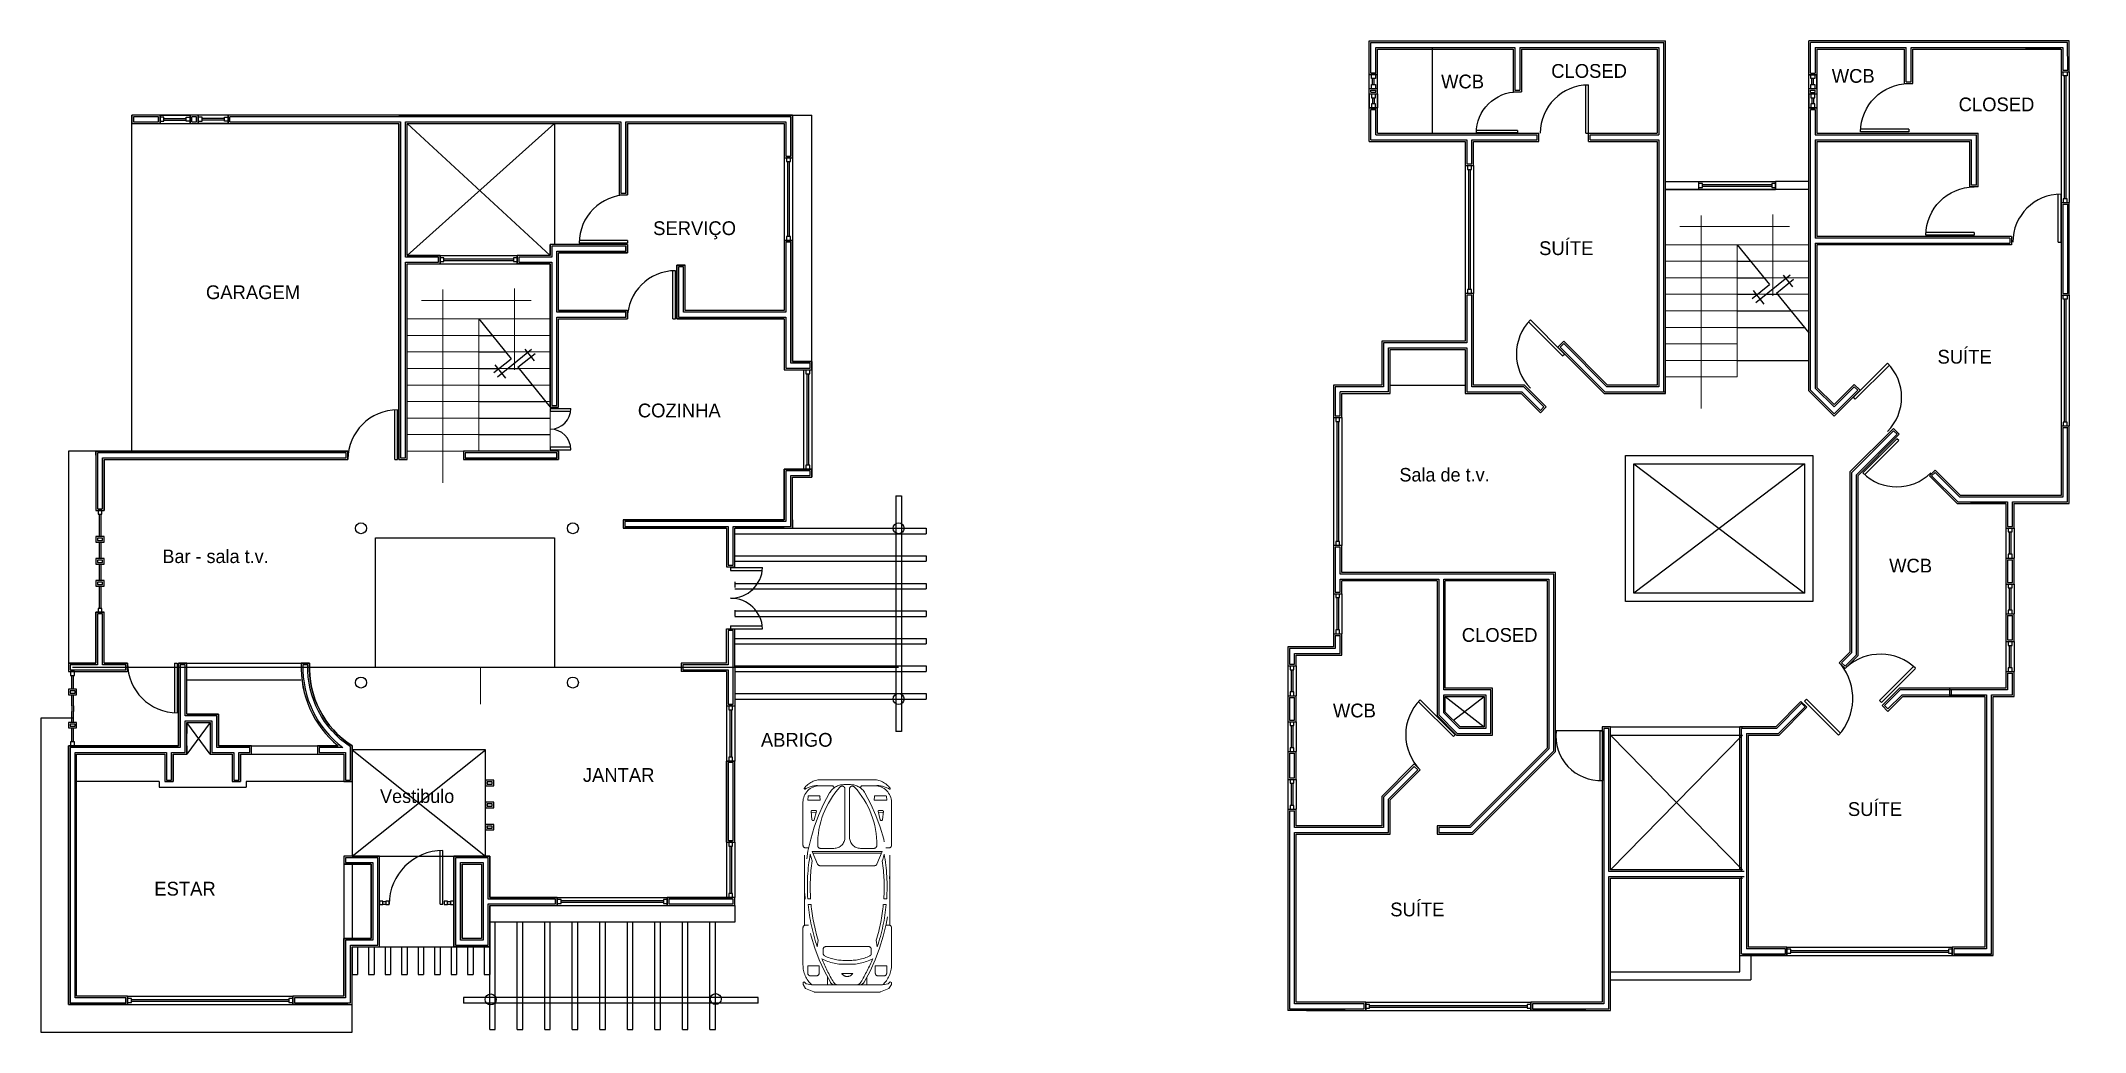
# Model space of a CAD drawing. Header units: millimetres. Extents: x 281.5 to 318.6, y 198.5 to 216.5.
import ezdxf

# ---------------------------------------------------------------- set-up
doc = ezdxf.new("R2010")
doc.units = ezdxf.units.MM
doc.linetypes.add('ACAD_ISO02W100', pattern=[15, 12, -3])
doc.linetypes.add('TRAZO_Y_PUNTOX2', pattern=[50.8, 25.4, -12.7, 0, -12.7])
for name, color, linetype in [('cristal', 4, 'Continuous'), ('doble muro', 5, 'Continuous'), ('ejes', 6, 'TRAZO_Y_PUNTOX2'), ('letreros', 7, 'Continuous'), ('lineas de proyección', 10, 'ACAD_ISO02W100'), ('muros', 40, 'Continuous'), ('puertas', 50, 'Continuous'), ('ventana', 80, 'Continuous')]:
    doc.layers.add(name, color=color, linetype=linetype)
doc.layers.add('ejes y coches', color=20, linetype='TRAZO_Y_PUNTOX2', lineweight=18)
doc.layers.add('escaleras', color=30, linetype='Continuous', lineweight=13)

msp = doc.modelspace()

# ---------------------------------------------------------------- texts
at = {"layer": 'letreros'}
for s, height, p in [('CLOSED', 0.25, (308.899, 215.806)), ('WCB', 0.25, (306.899, 215.615)), ('WCB', 0.25, (313.993, 215.716)), ('CLOSED', 0.25, (316.297, 215.199)), ('SERVIÇO', 0.25, (292.591, 212.952)), ('SUÍTE', 0.25, (308.679, 212.589)), ('GARAGEM', 0.25, (284.471, 211.789)), ('SUÍTE', 0.25, (315.913, 210.618)), ('COZINHA', 0.25, (292.313, 209.643)), ('Sala de t.v.', 0.245, (306.142, 208.479)), ('Bar - sala t.v.', 0.245, (283.68, 206.998)), ('WCB', 0.25, (315.035, 206.827)), ('CLOSED', 0.25, (307.275, 205.568)), ('WCB', 0.25, (304.935, 204.197)), ('ABRIGO', 0.25, (294.548, 203.664)), ('JANTAR', 0.25, (291.315, 203.026)), ('Vestibulo', 0.245, (287.632, 202.643)), ('SUÍTE', 0.25, (314.286, 202.407)), ('ESTAR', 0.25, (283.533, 200.962)), ('SUÍTE', 0.25, (305.976, 200.585))]:
    msp.add_text(s, height=height, dxfattribs=at).set_placement(p)

# ---------------------------------------------------------------- blocks, each defined once
blk = doc.blocks.new('bocho')
at = {"layer": 'ejes y coches', "ltscale": 0.05}
for p, q in [((-0.242, -12.973), (-0.484, -12.973)), ((-0.442, -12.866), (0.517, -12.866)), ((-0.242, -12.973), (-0.216, -13.009)), ((0.019, -12.953), (-0.042, -12.953)), ((0.019, -12.953), (0.081, -12.953)), ((0.28, -12.973), (0.255, -13.009)), ((0.28, -12.973), (0.523, -12.973)), ((-0.784, -14.053), (-0.784, -13.273)), ((-0.699, -13.236), (-0.692, -13.165)), ((-0.472, -13.236), (-0.699, -13.236)), ((-0.485, -13.156), (-0.682, -13.156)), ((-0.472, -13.236), (-0.476, -13.166)), ((-0.023, -13.91), (-0.023, -13.029)), ((0.061, -13.91), (0.061, -13.029)), ((0.51, -13.236), (0.514, -13.166)), ((0.51, -13.236), (0.738, -13.236)), ((0.524, -13.156), (0.721, -13.156)), ((0.738, -13.236), (0.73, -13.165)), ((0.823, -14.053), (0.823, -13.273)), ((-0.621, -13.592), (-0.637, -13.436)), ((-0.635, -13.456), (-0.544, -13.455)), ((-0.55, -13.425), (-0.627, -13.425)), ((-0.589, -13.601), (-0.611, -13.601)), ((-0.579, -13.593), (-0.54, -13.437)), ((0.618, -13.593), (0.579, -13.437)), ((0.673, -13.456), (0.583, -13.455)), ((0.588, -13.425), (0.665, -13.425)), ((0.627, -13.601), (0.65, -13.601)), ((0.66, -13.592), (0.675, -13.436)), ((-0.755, -15.506), (-0.755, -14.099)), ((-0.682, -14.103), (-0.734, -14.103)), ((0.721, -14.103), (0.773, -14.103)), ((0.794, -15.506), (0.794, -14.099)), ((-0.652, -14.213), (-0.618, -14.339)), ((-0.519, -14.395), (-0.616, -14.165)), ((-0.616, -14.165), (0.655, -14.165)), ((-0.603, -14.198), (0.641, -14.198)), ((-0.473, -14.425), (0.512, -14.425)), ((-0.467, -14.11), (-0.223, -14.11)), ((0.506, -14.11), (0.261, -14.11)), ((0.558, -14.395), (0.655, -14.165)), ((0.691, -14.213), (0.657, -14.339)), ((-0.644, -15.028), (-0.698, -15.028)), ((-0.636, -15.128), (-0.69, -15.128)), ((0.675, -15.128), (0.729, -15.128)), ((0.683, -15.028), (0.737, -15.028)), ((-0.784, -16.223), (-0.784, -15.551)), ((-0.685, -15.501), (-0.734, -15.501)), ((0.723, -15.501), (0.773, -15.501)), ((0.823, -16.223), (0.823, -15.551)), ((-0.525, -15.898), (-0.508, -15.777)), ((-0.418, -16.016), (-0.418, -15.943)), ((-0.368, -15.893), (0.407, -15.893)), ((0.457, -16.016), (0.457, -15.943)), ((0.564, -15.898), (0.547, -15.777)), ((-0.698, -16.245), (-0.698, -16.374)), ((-0.49, -16.245), (-0.698, -16.245)), ((-0.49, -16.245), (-0.49, -16.374)), ((0.529, -16.245), (0.529, -16.374)), ((0.529, -16.245), (0.736, -16.245)), ((0.736, -16.245), (0.736, -16.374)), ((-0.762, -16.535), (-0.783, -16.543)), ((-0.783, -16.543), (-0.783, -16.583)), ((-0.783, -16.583), (-0.736, -16.651)), ((-0.725, -16.567), (-0.762, -16.535)), ((-0.736, -16.651), (-0.585, -16.715)), ((-0.624, -16.59), (-0.725, -16.567)), ((-0.54, -16.424), (-0.648, -16.424)), ((-0.624, -16.59), (0.662, -16.59)), ((-0.338, -16.45), (-0.338, -16.59)), ((-0.081, -16.379), (0.119, -16.379)), ((0.377, -16.45), (0.377, -16.59)), ((0.579, -16.424), (0.686, -16.424)), ((0.775, -16.651), (0.624, -16.715)), ((0.662, -16.59), (0.764, -16.567)), ((0.764, -16.567), (0.801, -16.535)), ((0.821, -16.583), (0.775, -16.651)), ((0.801, -16.535), (0.821, -16.543)), ((0.821, -16.543), (0.821, -16.583)), ((-0.546, -16.723), (0.585, -16.723))]:
    blk.add_line(p, q, dxfattribs=at)
for centre, radius, start, end in [((-0.484, -13.273), 0.3, 90, 180), ((-0.46, -13.233), 0.368, 87.2179, 144.3378), ((-0.53, -13.371), 0.4, 83.4382, 122.6074), ((-0.042, -13.253), 0.3, 90, 150.2463), ((-0.073, -13.029), 0.05, 0, 137.2206), ((0.111, -13.029), 0.05, 42.7794, 180), ((0.081, -13.253), 0.3, 29.7537, 90), ((0.499, -13.233), 0.368, 35.6622, 92.7821), ((0.569, -13.371), 0.4, 57.3926, 96.5618), ((0.523, -13.273), 0.3, 0, 90), ((-0.751, -13.025), 0.01, 144.3378, 302.6074), ((2.68, -14.809), 3.435, 150.2463, 210.2645), ((-0.682, -13.166), 0.01, 90, 173.7247), ((1.016, -14.036), 1.533, 137.2206, 180.9204), ((-0.485, -13.166), 0.01, 3.1471, 90), ((-0.977, -14.036), 1.533, 359.0796, 42.7794), ((-2.642, -14.809), 3.435, 329.7355, 29.7537), ((0.524, -13.166), 0.01, 90, 176.8529), ((0.721, -13.166), 0.01, 6.2753, 90), ((0.79, -13.025), 0.01, 237.3926, 35.6622), ((-0.627, -13.435), 0.01, 90, 185.6818), ((-0.611, -13.591), 0.01, 185.6818, 270), ((-0.589, -13.591), 0.01, 270, 346.0323), ((-0.55, -13.435), 0.01, 346.0323, 90), ((0.588, -13.435), 0.01, 90, 193.9677), ((0.627, -13.591), 0.01, 193.9677, 270), ((0.65, -13.591), 0.01, 270, 354.3182), ((0.665, -13.435), 0.01, 354.3182, 90), ((-0.734, -14.053), 0.05, 180, 270), ((-0.467, -14.06), 0.05, 180.9204, 270), ((-0.223, -13.91), 0.2, 270, 0), ((0.261, -13.91), 0.2, 180, 270), ((0.506, -14.06), 0.05, 270, 359.0796), ((0.773, -14.053), 0.05, 270, 0), ((2.68, -14.809), 3.385, 169.8544, 183.7005), ((2.68, -14.809), 3.332, 171.8826, 183.76), ((-0.473, -14.375), 0.05, 202.9253, 270), ((0.512, -14.375), 0.05, 270, 337.0747), ((-2.642, -14.809), 3.332, 356.24, 8.1174), ((-2.642, -14.809), 3.385, 356.2995, 10.1456), ((2.68, -14.809), 3.385, 185.3984, 198.758), ((2.68, -14.809), 3.332, 185.4852, 196.8937), ((-2.642, -14.809), 3.332, 343.1063, 354.5148), ((-2.642, -14.809), 3.385, 341.242, 354.6016), ((-0.734, -15.551), 0.05, 90, 180), ((0.773, -15.551), 0.05, 0, 90), ((-0.368, -15.943), 0.05, 90, 180), ((0.407, -15.943), 0.05, 0, 90), ((-0.284, -16.223), 0.5, 180, 227.2323), ((2.68, -14.809), 3.385, 202.6651, 210.7747), ((-0.028, -15.304), 0.911, 242.8142, 272.9533), ((-0.368, -16.016), 0.05, 180, 244.4342), ((-0.028, -15.304), 0.84, 244.4342, 272.9533), ((0.066, -15.304), 0.911, 267.0467, 297.1858), ((0.066, -15.304), 0.84, 267.0467, 295.5658), ((-2.642, -14.809), 3.385, 329.2253, 337.3349), ((0.407, -16.016), 0.05, 295.5658, 0), ((0.323, -16.223), 0.5, 312.7677, 0), ((-0.648, -16.374), 0.05, 180, 270), ((-0.54, -16.374), 0.05, 270, 0), ((-0.201, -16.49), 0.1, 210.2645, 270), ((-0.142, -16.49), 0.1, 210.7747, 270), ((0.019, -16.319), 0.117, 210.9945, 329.0055), ((0.181, -16.49), 0.1, 270, 329.2253), ((0.239, -16.49), 0.1, 270, 329.7355), ((0.579, -16.374), 0.05, 180, 270), ((0.686, -16.374), 0.05, 270, 0), ((-0.546, -16.623), 0.1, 246.9069, 270), ((0.585, -16.623), 0.1, 270, 293.0931)]:
    blk.add_arc(centre, radius, start, end, dxfattribs=at)
blk = doc.blocks.new('swe5t')
at = {"layer": 'puertas'}
for p, q in [((127.855, 89.1), (128.436, 89.1)), ((127.855, 89.1), (127.855, 89.048)), ((127.855, 89.048), (128.436, 89.048))]:
    blk.add_line(p, q, dxfattribs=at)
blk.add_arc((127.855, 89.126), 0.581, 270, 357.4527, dxfattribs=at)
blk = doc.blocks.new('DRT')
at = {"layer": 'puertas'}
for p, q in [((207.68, 119.557), (207.062, 120.175)), ((207.716, 119.592), (207.097, 120.211)), ((207.68, 119.557), (207.716, 119.592)), ((207.68, 119.557), (207.716, 119.592))]:
    blk.add_line(p, q, dxfattribs=at)
blk.add_arc((207.716, 119.592), 0.875, 135, 225, dxfattribs=at)

# ---------------------------------------------------------------- linework, layer by layer
at = {"layer": 'cristal'}
for p, q in [((305.636, 215.794), (305.636, 215.864)), ((305.706, 215.794), (305.636, 215.794)), ((305.636, 215.684), (305.706, 215.684)), ((305.636, 215.614), (305.636, 215.684)), ((305.656, 215.684), (305.656, 215.794)), ((305.686, 215.684), (305.686, 215.794)), ((305.706, 215.864), (305.706, 215.794)), ((305.706, 215.684), (305.706, 215.614)), ((313.614, 215.793), (313.614, 215.863)), ((313.684, 215.793), (313.614, 215.793)), ((313.614, 215.683), (313.684, 215.683)), ((313.614, 215.613), (313.614, 215.683)), ((313.634, 215.683), (313.634, 215.793)), ((313.664, 215.683), (313.664, 215.793)), ((313.684, 215.863), (313.684, 215.793)), ((313.684, 215.683), (313.684, 215.613)), ((318.196, 215.844), (318.196, 215.914)), ((318.266, 215.844), (318.196, 215.844)), ((318.216, 215.844), (318.216, 213.612)), ((318.246, 215.844), (318.246, 213.612)), ((318.266, 215.914), (318.266, 215.844)), ((305.636, 215.514), (305.636, 215.444)), ((305.636, 215.444), (305.706, 215.444)), ((305.706, 215.334), (305.636, 215.334)), ((305.636, 215.334), (305.636, 215.264)), ((305.656, 215.444), (305.656, 215.334)), ((305.686, 215.444), (305.686, 215.334)), ((305.706, 215.444), (305.706, 215.514)), ((305.706, 215.264), (305.706, 215.334)), ((313.614, 215.513), (313.614, 215.443)), ((313.614, 215.443), (313.684, 215.443)), ((313.684, 215.333), (313.614, 215.333)), ((313.614, 215.333), (313.614, 215.263)), ((313.634, 215.443), (313.634, 215.333)), ((313.664, 215.443), (313.664, 215.333)), ((313.684, 215.443), (313.684, 215.513)), ((313.684, 215.263), (313.684, 215.333)), ((283.708, 215.07), (284.112, 215.07)), ((283.708, 215.04), (284.112, 215.04)), ((284.806, 215.07), (284.402, 215.07)), ((284.806, 215.04), (284.402, 215.04)), ((295.033, 214.285), (295.033, 212.925)), ((295.063, 214.285), (295.063, 212.925)), ((307.379, 214.213), (307.379, 214.143)), ((307.449, 214.143), (307.449, 214.213)), ((307.379, 214.143), (307.449, 214.143)), ((307.399, 214.143), (307.399, 211.963)), ((307.429, 214.143), (307.429, 211.963)), ((311.644, 213.867), (312.904, 213.867)), ((311.644, 213.837), (312.904, 213.837)), ((318.196, 213.612), (318.196, 213.542)), ((318.266, 213.612), (318.196, 213.612)), ((318.266, 213.542), (318.266, 213.612)), ((288.793, 212.52), (290.053, 212.52)), ((288.793, 212.49), (290.053, 212.49)), ((307.449, 211.963), (307.379, 211.963)), ((307.379, 211.963), (307.379, 211.893)), ((307.449, 211.893), (307.449, 211.963)), ((318.196, 211.791), (318.196, 211.861)), ((318.266, 211.791), (318.196, 211.791)), ((318.216, 211.791), (318.216, 209.558)), ((318.246, 211.791), (318.246, 209.558)), ((318.266, 211.861), (318.266, 211.791)), ((295.384, 210.431), (295.384, 208.777)), ((295.414, 210.431), (295.414, 208.777)), ((304.986, 209.639), (304.986, 209.569)), ((304.986, 209.569), (305.056, 209.569)), ((305.006, 209.569), (305.006, 207.388)), ((305.036, 209.569), (305.036, 207.388)), ((305.056, 209.569), (305.056, 209.639)), ((318.266, 209.558), (318.196, 209.558)), ((318.196, 209.558), (318.196, 209.488)), ((318.266, 209.488), (318.266, 209.558)), ((282.533, 207.885), (282.533, 207.48)), ((282.563, 207.885), (282.563, 207.48)), ((317.196, 207.632), (317.196, 207.562)), ((317.196, 207.562), (317.266, 207.562)), ((317.216, 207.562), (317.216, 207.158)), ((317.246, 207.562), (317.246, 207.158)), ((317.266, 207.562), (317.266, 207.632)), ((282.533, 207.38), (282.533, 207.08)), ((282.563, 207.38), (282.563, 207.08)), ((305.056, 207.388), (304.986, 207.388)), ((304.986, 207.388), (304.986, 207.318)), ((305.056, 207.318), (305.056, 207.388)), ((317.266, 207.158), (317.196, 207.158)), ((317.196, 207.158), (317.196, 207.088)), ((317.266, 207.088), (317.266, 207.158)), ((282.533, 206.98), (282.533, 206.68)), ((282.563, 206.98), (282.563, 206.68)), ((282.533, 206.58), (282.533, 206.175)), ((282.563, 206.58), (282.563, 206.175)), ((304.986, 206.441), (304.986, 206.371)), ((305.056, 206.371), (305.056, 206.441)), ((317.196, 206.618), (317.196, 206.548)), ((317.196, 206.548), (317.266, 206.548)), ((317.216, 206.548), (317.216, 206.145)), ((317.246, 206.548), (317.246, 206.145)), ((317.266, 206.548), (317.266, 206.618)), ((304.986, 206.371), (305.056, 206.371)), ((305.006, 206.371), (305.006, 205.786)), ((305.036, 206.371), (305.036, 205.786)), ((317.266, 206.145), (317.196, 206.145)), ((317.196, 206.145), (317.196, 206.075)), ((317.266, 206.075), (317.266, 206.145)), ((305.056, 205.786), (304.986, 205.786)), ((304.986, 205.786), (304.986, 205.716)), ((305.056, 205.716), (305.056, 205.786)), ((317.196, 205.572), (317.196, 205.502)), ((317.196, 205.502), (317.266, 205.502)), ((317.216, 205.502), (317.216, 205.098)), ((317.246, 205.502), (317.246, 205.098)), ((317.266, 205.502), (317.266, 205.572)), ((282.033, 204.706), (282.033, 204.96)), ((282.063, 204.706), (282.063, 204.96)), ((304.156, 205.132), (304.156, 205.062)), ((304.156, 205.062), (304.226, 205.062)), ((304.176, 205.062), (304.176, 204.658)), ((304.206, 205.062), (304.206, 204.658)), ((304.226, 205.062), (304.226, 205.132)), ((317.266, 205.098), (317.196, 205.098)), ((317.196, 205.098), (317.196, 205.028)), ((317.266, 205.028), (317.266, 205.098)), ((282.033, 204.406), (282.033, 204.606)), ((282.063, 204.406), (282.063, 204.606)), ((304.226, 204.658), (304.156, 204.658)), ((304.156, 204.658), (304.156, 204.588)), ((304.226, 204.588), (304.226, 204.658)), ((282.033, 204.406), (282.033, 204.306)), ((282.033, 204.106), (282.033, 204.306)), ((282.063, 204.406), (282.063, 204.306)), ((282.063, 204.106), (282.063, 204.306)), ((293.983, 204.335), (293.983, 203.475)), ((294.013, 204.335), (294.013, 203.475)), ((282.033, 203.753), (282.033, 204.006)), ((282.063, 203.753), (282.063, 204.006)), ((304.156, 204.118), (304.156, 204.048)), ((304.156, 204.048), (304.226, 204.048)), ((304.176, 204.048), (304.176, 203.645)), ((304.206, 204.048), (304.206, 203.645)), ((304.226, 204.048), (304.226, 204.118)), ((304.226, 203.645), (304.156, 203.645)), ((304.156, 203.645), (304.156, 203.575)), ((304.226, 203.575), (304.226, 203.645)), ((304.156, 203.072), (304.156, 203.002)), ((304.226, 203.002), (304.226, 203.072)), ((304.156, 203.002), (304.226, 203.002)), ((304.176, 203.002), (304.176, 202.598)), ((304.206, 203.002), (304.206, 202.598)), ((304.226, 202.598), (304.156, 202.598)), ((304.156, 202.598), (304.156, 202.528)), ((304.226, 202.528), (304.226, 202.598)), ((293.983, 201.86), (293.983, 201)), ((294.013, 201.86), (294.013, 201)), ((290.918, 200.87), (292.778, 200.87)), ((290.918, 200.84), (292.778, 200.84)), ((313.25, 199.987), (313.18, 199.987)), ((313.18, 199.987), (313.18, 199.917)), ((313.18, 199.917), (313.25, 199.917)), ((313.25, 199.917), (313.25, 199.987)), ((313.25, 199.967), (316.11, 199.967)), ((313.25, 199.937), (316.11, 199.937)), ((316.18, 199.987), (316.11, 199.987)), ((316.11, 199.987), (316.11, 199.917)), ((316.11, 199.917), (316.18, 199.917)), ((316.18, 199.917), (316.18, 199.987)), ((283.118, 199.074), (285.978, 199.074)), ((283.118, 199.044), (285.978, 199.044)), ((305.6, 198.987), (305.53, 198.987)), ((305.53, 198.987), (305.53, 198.917)), ((305.6, 198.917), (305.6, 198.987)), ((305.6, 198.967), (308.46, 198.967)), ((308.53, 198.987), (308.46, 198.987)), ((308.46, 198.987), (308.46, 198.917)), ((308.53, 198.917), (308.53, 198.987)), ((305.53, 198.917), (305.6, 198.917)), ((305.6, 198.937), (308.46, 198.937)), ((308.46, 198.917), (308.53, 198.917))]:
    msp.add_line(p, q, dxfattribs=at)
for points in [[(283.708, 215.02), (283.708, 215.09), (283.638, 215.09), (283.638, 215.02)], [(284.112, 215.02), (284.112, 215.09), (284.182, 215.09), (284.182, 215.02)], [(284.402, 215.02), (284.402, 215.09), (284.332, 215.09), (284.332, 215.02)], [(284.806, 215.02), (284.806, 215.09), (284.876, 215.09), (284.876, 215.02)], [(295.013, 214.285), (295.083, 214.285), (295.083, 214.355), (295.013, 214.355)], [(311.644, 213.817), (311.644, 213.887), (311.574, 213.887), (311.574, 213.817)], [(312.974, 213.817), (312.974, 213.887), (312.904, 213.887), (312.904, 213.817)], [(295.013, 212.855), (295.083, 212.855), (295.083, 212.925), (295.013, 212.925)], [(288.793, 212.47), (288.793, 212.54), (288.723, 212.54), (288.723, 212.47)], [(290.123, 212.47), (290.123, 212.54), (290.053, 212.54), (290.053, 212.47)], [(295.364, 210.431), (295.434, 210.431), (295.434, 210.501), (295.364, 210.501)], [(295.364, 208.707), (295.434, 208.707), (295.434, 208.777), (295.364, 208.777)], [(282.513, 207.885), (282.583, 207.885), (282.583, 207.955), (282.513, 207.955)], [(282.513, 206.105), (282.583, 206.105), (282.583, 206.175), (282.513, 206.175)], [(282.083, 205.03), (282.013, 205.03), (282.013, 204.96), (282.083, 204.96)], [(293.963, 204.335), (294.033, 204.335), (294.033, 204.405), (293.963, 204.405)], [(282.083, 203.753), (282.013, 203.753), (282.013, 203.683), (282.083, 203.683)], [(293.963, 203.405), (294.033, 203.405), (294.033, 203.475), (293.963, 203.475)], [(293.963, 201.86), (294.033, 201.86), (294.033, 201.93), (293.963, 201.93)], [(290.918, 200.82), (290.918, 200.89), (290.848, 200.89), (290.848, 200.82)], [(292.848, 200.82), (292.848, 200.89), (292.778, 200.89), (292.778, 200.82)], [(293.963, 200.93), (294.033, 200.93), (294.033, 201), (293.963, 201)], [(283.118, 199.024), (283.118, 199.094), (283.048, 199.094), (283.048, 199.024)], [(286.048, 199.024), (286.048, 199.094), (285.978, 199.094), (285.978, 199.024)]]:
    msp.add_lwpolyline(points, close=True, dxfattribs=at)
at = {"layer": 'doble muro'}
for p, q in [((305.626, 216.447), (310.942, 216.447)), ((305.626, 215.894), (305.626, 216.447)), ((310.942, 210.107), (310.942, 216.447)), ((318.272, 216.445), (313.604, 216.445)), ((313.604, 215.893), (313.604, 216.445)), ((318.277, 215.944), (318.272, 216.445)), ((305.716, 216.357), (308.239, 216.357)), ((305.716, 215.894), (305.716, 216.357)), ((308.239, 216.357), (308.239, 215.581)), ((308.329, 216.357), (310.852, 216.357)), ((308.329, 216.357), (308.329, 215.581)), ((310.852, 216.357), (310.852, 214.771)), ((313.694, 216.355), (315.346, 216.355)), ((313.694, 216.355), (313.694, 215.893)), ((315.346, 215.731), (315.346, 216.355)), ((315.436, 216.355), (318.186, 216.355)), ((315.436, 215.731), (315.436, 216.355)), ((318.186, 216.355), (318.186, 215.944)), ((305.626, 215.894), (305.716, 215.894)), ((313.604, 215.893), (313.694, 215.893)), ((315.346, 215.731), (315.436, 215.731)), ((318.186, 215.944), (318.277, 215.944)), ((305.626, 215.544), (305.626, 215.584)), ((305.626, 215.584), (305.716, 215.584)), ((305.626, 215.544), (305.716, 215.544)), ((305.716, 215.544), (305.716, 215.584)), ((308.239, 215.581), (308.329, 215.581)), ((313.604, 215.543), (313.604, 215.583)), ((313.604, 215.583), (313.694, 215.583)), ((313.604, 215.543), (313.694, 215.543)), ((313.694, 215.543), (313.694, 215.583)), ((283.153, 215.1), (283.153, 215.01)), ((283.608, 215.1), (283.153, 215.1)), ((283.153, 215.01), (283.608, 215.01)), ((283.608, 215.01), (283.608, 215.1)), ((284.302, 215.1), (284.212, 215.1)), ((284.212, 215.01), (284.212, 215.1)), ((284.212, 215.01), (284.302, 215.01)), ((284.302, 215.01), (284.302, 215.1)), ((295.093, 215.1), (284.906, 215.1)), ((284.906, 215.01), (284.906, 215.1)), ((284.906, 215.01), (288.003, 215.01)), ((288.003, 215.01), (288.003, 208.91)), ((288.093, 212.55), (288.093, 215.01)), ((288.093, 215.01), (292.003, 215.01)), ((292.003, 215.01), (292.003, 213.71)), ((292.093, 215.01), (295.003, 215.01)), ((292.093, 213.71), (292.093, 215.01)), ((295.003, 215.01), (295.003, 214.385)), ((295.093, 214.385), (295.093, 215.1)), ((305.626, 214.681), (305.626, 215.234)), ((305.626, 215.234), (305.716, 215.234)), ((305.716, 215.234), (305.626, 215.234)), ((305.716, 214.771), (305.716, 215.234)), ((313.604, 210.137), (313.604, 215.233)), ((313.604, 215.233), (313.694, 215.233)), ((313.694, 215.233), (313.604, 215.233)), ((313.694, 215.233), (313.694, 214.771)), ((305.626, 214.681), (307.369, 214.681)), ((305.716, 214.771), (308.645, 214.771)), ((307.369, 214.681), (307.369, 214.243)), ((307.459, 214.681), (308.645, 214.681)), ((307.459, 214.243), (307.459, 214.681)), ((308.645, 214.681), (308.645, 214.771)), ((309.605, 214.771), (310.852, 214.771)), ((309.605, 214.681), (309.605, 214.771)), ((309.605, 214.681), (310.852, 214.681)), ((310.852, 214.681), (310.852, 210.197)), ((313.694, 214.771), (316.622, 214.771)), ((313.694, 214.681), (315.436, 214.681)), ((313.694, 214.681), (313.694, 212.897)), ((315.436, 214.681), (316.532, 214.681)), ((316.532, 213.857), (316.532, 214.681)), ((316.622, 213.857), (316.622, 214.771)), ((295.003, 214.385), (295.093, 214.385)), ((307.369, 214.243), (307.459, 214.243)), ((316.622, 213.857), (316.532, 213.857)), ((292.003, 213.71), (292.093, 213.71)), ((318.186, 213.512), (318.277, 213.512)), ((318.186, 213.512), (318.186, 211.891)), ((318.277, 211.891), (318.277, 213.512)), ((295.093, 212.825), (295.003, 212.825)), ((295.003, 212.825), (295.003, 211.55)), ((295.093, 211.505), (295.093, 212.825)), ((317.226, 212.897), (313.694, 212.897)), ((313.694, 212.807), (317.226, 212.807)), ((313.694, 212.807), (313.694, 210.174)), ((317.226, 212.897), (317.226, 212.807)), ((288.693, 212.55), (288.093, 212.55)), ((288.093, 208.91), (288.093, 212.46)), ((288.093, 212.46), (288.693, 212.46)), ((288.693, 212.46), (288.693, 212.55)), ((293.143, 212.375), (293.053, 212.375)), ((293.053, 212.375), (293.053, 211.46)), ((293.143, 211.55), (293.143, 212.375)), ((307.459, 211.863), (307.369, 211.863)), ((307.369, 211.863), (307.369, 210.997)), ((307.459, 210.197), (307.459, 211.863)), ((318.186, 211.891), (318.277, 211.891)), ((293.053, 211.46), (295.003, 211.46)), ((295.003, 211.55), (293.143, 211.55)), ((295.003, 211.46), (295.003, 210.535)), ((295.093, 210.625), (295.093, 211.505)), ((307.369, 210.997), (305.856, 210.997)), ((305.856, 210.997), (305.856, 210.197)), ((305.946, 210.907), (307.369, 210.907)), ((305.946, 210.107), (305.946, 210.907)), ((307.369, 210.907), (307.369, 210.107)), ((309.061, 210.919), (309.125, 210.983)), ((309.874, 210.107), (309.061, 210.919)), ((309.911, 210.197), (309.125, 210.983)), ((295.003, 210.535), (295.443, 210.535)), ((295.443, 210.625), (295.093, 210.625)), ((295.443, 210.535), (295.443, 210.625)), ((304.976, 210.197), (304.976, 209.669)), ((305.856, 210.197), (304.976, 210.197)), ((305.946, 210.107), (305.066, 210.107)), ((305.066, 209.669), (305.066, 210.107)), ((307.369, 210.107), (308.363, 210.107)), ((308.401, 210.197), (307.459, 210.197)), ((308.702, 209.768), (308.363, 210.107)), ((308.765, 209.832), (308.401, 210.197)), ((309.874, 210.107), (310.972, 210.107)), ((310.852, 210.197), (309.911, 210.197)), ((313.604, 210.137), (314.036, 209.705)), ((313.694, 210.174), (314.036, 209.833)), ((314.036, 209.833), (314.401, 210.198)), ((314.036, 209.705), (314.465, 210.135)), ((314.465, 210.135), (314.401, 210.198)), ((308.702, 209.768), (308.765, 209.832)), ((304.976, 209.669), (305.066, 209.669)), ((314.352, 208.639), (315.114, 209.401)), ((315.178, 209.337), (315.114, 209.401)), ((318.186, 209.458), (318.186, 208.197)), ((318.186, 209.458), (318.277, 209.458)), ((318.276, 208.107), (318.276, 209.458)), ((314.442, 208.602), (315.178, 209.337)), ((288.003, 208.91), (288.093, 208.91)), ((314.352, 208.639), (314.352, 205.371)), ((315.807, 208.581), (315.871, 208.644)), ((316.318, 208.197), (315.871, 208.644)), ((314.442, 205.333), (314.442, 208.602)), ((316.281, 208.107), (315.807, 208.581)), ((316.281, 208.107), (317.182, 208.107)), ((318.186, 208.197), (316.318, 208.197)), ((317.186, 208.107), (317.186, 207.662)), ((317.272, 208.107), (318.276, 208.107)), ((317.277, 207.662), (317.272, 208.107)), ((317.186, 207.662), (317.277, 207.662)), ((305.066, 207.288), (304.976, 207.288)), ((304.976, 207.288), (304.976, 206.471)), ((305.066, 206.797), (305.066, 207.288)), ((308.946, 206.797), (305.066, 206.797)), ((308.946, 203.589), (308.946, 206.797)), ((317.186, 207.058), (317.277, 207.058)), ((317.186, 207.058), (317.186, 206.648)), ((317.277, 206.648), (317.277, 207.058)), ((304.976, 206.471), (305.066, 206.471)), ((305.066, 206.707), (306.856, 206.707)), ((305.066, 206.471), (305.066, 206.707)), ((306.856, 206.707), (306.856, 204.244)), ((306.946, 206.707), (308.856, 206.707)), ((306.946, 204.696), (306.946, 206.707)), ((308.856, 206.707), (308.856, 203.626)), ((317.186, 206.648), (317.277, 206.648)), ((317.186, 206.045), (317.277, 206.045)), ((317.186, 206.045), (317.186, 205.602)), ((317.276, 205.602), (317.276, 206.045)), ((304.976, 205.686), (305.066, 205.686)), ((304.976, 205.686), (304.976, 205.447)), ((304.976, 205.686), (305.067, 205.686)), ((305.066, 205.357), (305.066, 205.686)), ((304.146, 205.447), (304.146, 205.162)), ((304.976, 205.447), (304.146, 205.447)), ((304.237, 205.162), (304.237, 205.357)), ((304.237, 205.357), (305.066, 205.357)), ((314.171, 205.189), (314.352, 205.371)), ((314.235, 205.126), (314.442, 205.333)), ((317.186, 205.602), (317.277, 205.602)), ((304.146, 205.162), (304.237, 205.162)), ((314.235, 205.126), (314.171, 205.189)), ((317.186, 204.998), (317.277, 204.998)), ((317.186, 204.998), (317.186, 204.697)), ((317.276, 204.607), (317.276, 204.998)), ((304.146, 204.558), (304.146, 204.148)), ((304.146, 204.558), (304.237, 204.558)), ((304.237, 204.148), (304.237, 204.558)), ((307.803, 204.696), (306.946, 204.696)), ((306.946, 204.281), (306.946, 204.606)), ((306.946, 204.606), (307.713, 204.606)), ((307.713, 204.606), (307.713, 203.997)), ((307.803, 203.907), (307.803, 204.696)), ((314.95, 204.412), (315.234, 204.697)), ((315.013, 204.349), (315.271, 204.607)), ((317.186, 204.697), (315.234, 204.697)), ((315.271, 204.607), (316.802, 204.607)), ((316.162, 204.697), (316.162, 204.607)), ((316.802, 204.607), (316.802, 199.997)), ((316.892, 199.907), (316.892, 204.607)), ((316.892, 204.607), (317.276, 204.607)), ((306.856, 204.335), (306.856, 204.245)), ((307.193, 203.907), (306.856, 204.244)), ((307.231, 203.997), (306.946, 204.281)), ((312.987, 203.997), (313.446, 204.455)), ((313.025, 203.907), (313.509, 204.391)), ((313.509, 204.391), (313.445, 204.454)), ((315.013, 204.349), (314.95, 204.412)), ((304.146, 204.148), (304.237, 204.148)), ((307.193, 203.907), (307.803, 203.907)), ((307.713, 203.997), (307.231, 203.997)), ((309.856, 203.997), (309.856, 198.997)), ((309.946, 203.997), (309.856, 203.997)), ((309.946, 201.397), (309.946, 203.997)), ((312.446, 203.997), (312.356, 203.997)), ((312.356, 201.397), (312.356, 203.997)), ((312.987, 203.997), (312.446, 203.997)), ((312.446, 203.907), (313.025, 203.907)), ((312.446, 203.907), (312.446, 199.997)), ((304.146, 203.545), (304.237, 203.545)), ((304.146, 203.545), (304.146, 203.102)), ((304.236, 203.102), (304.236, 203.545)), ((307.426, 202.197), (308.856, 203.626)), ((307.463, 202.107), (308.946, 203.589)), ((304.146, 203.102), (304.237, 203.102)), ((305.856, 202.751), (306.413, 203.308)), ((305.946, 202.714), (306.477, 203.244)), ((306.477, 203.244), (306.413, 203.308)), ((305.856, 202.751), (305.856, 202.197)), ((305.946, 202.107), (305.946, 202.714)), ((304.146, 202.498), (304.146, 198.907)), ((304.146, 202.498), (304.237, 202.498)), ((304.236, 202.197), (304.236, 202.498)), ((305.856, 202.197), (304.236, 202.197)), ((304.236, 198.997), (304.236, 202.107)), ((304.237, 202.107), (305.946, 202.107)), ((307.426, 202.197), (306.856, 202.197)), ((306.856, 202.197), (306.856, 202.107)), ((306.856, 202.107), (307.463, 202.107)), ((312.401, 201.397), (309.946, 201.397)), ((309.946, 201.307), (312.401, 201.307)), ((309.946, 198.907), (309.946, 201.307)), ((312.356, 199.907), (312.356, 201.307)), ((312.356, 199.907), (313.15, 199.907)), ((313.15, 199.997), (312.446, 199.997)), ((313.15, 199.907), (313.15, 199.997)), ((316.802, 199.997), (316.21, 199.997)), ((316.21, 199.997), (316.21, 199.907)), ((316.21, 199.907), (316.892, 199.907)), ((305.5, 198.997), (304.236, 198.997)), ((305.5, 198.907), (305.5, 198.997)), ((309.856, 198.997), (308.56, 198.997)), ((308.56, 198.997), (308.56, 198.907)), ((304.146, 198.907), (305.5, 198.907)), ((308.56, 198.907), (309.946, 198.907))]:
    msp.add_line(p, q, dxfattribs=at)
for points in [[(290.843, 211.46), (292.093, 211.46), (292.093, 211.55), (290.843, 211.55), (290.843, 212.66), (292.093, 212.66), (292.093, 212.75), (290.753, 212.75), (290.753, 212.55), (290.153, 212.55), (290.153, 212.46), (290.753, 212.46), (290.753, 209.86), (290.843, 209.86)], [(287.018, 209), (282.503, 209), (282.503, 208.955), (282.503, 207.985), (282.593, 207.985), (282.593, 208.91), (287.018, 208.91)], [(290.843, 209), (289.178, 209), (289.178, 208.91), (290.843, 208.91)], [(295.093, 207.78), (295.093, 208.585), (295.443, 208.585), (295.443, 208.675), (295.123, 208.675), (295.003, 208.675), (295.003, 207.75), (292.078, 207.75), (292.078, 207.66), (293.953, 207.66), (293.953, 206.96), (294.043, 206.96), (294.043, 207.66), (294.973, 207.66), (295.093, 207.66)], [(282.503, 207.41), (282.593, 207.41), (282.593, 207.45), (282.503, 207.45)], [(282.503, 207.01), (282.593, 207.01), (282.593, 207.05), (282.503, 207.05)], [(282.503, 206.61), (282.593, 206.61), (282.593, 206.65), (282.503, 206.65)], [(282.593, 206.075), (282.503, 206.075), (282.503, 205.15), (282.003, 205.15), (282.003, 205.06), (283.018, 205.06), (283.018, 205.15), (282.593, 205.15)], [(294.043, 205.775), (293.953, 205.775), (293.953, 205.15), (293.128, 205.15), (293.128, 205.06), (293.953, 205.06), (293.953, 204.435), (294.043, 204.435), (294.043, 205.105)], [(284.093, 203.68), (284.093, 203.906), (284.093, 204.056), (284.093, 204.135), (284.578, 204.135), (284.578, 203.56), (284.978, 203.56), (284.978, 203.06), (285.068, 203.06), (285.068, 203.56), (285.268, 203.56), (285.268, 203.65), (285.122, 203.65), (284.972, 203.65), (284.948, 203.65), (284.668, 203.65), (284.668, 204.225), (284.093, 204.225), (284.093, 205.15), (284.003, 205.15), (284.003, 203.65), (282.003, 203.65), (282.003, 199.014), (283.018, 199.014), (283.018, 199.104), (282.093, 199.104), (282.093, 203.56), (283.753, 203.56), (283.753, 203.06), (283.843, 203.06), (283.843, 203.56), (284.093, 203.56)], [(282.003, 204.636), (282.093, 204.636), (282.093, 204.676), (282.003, 204.676)], [(282.003, 204.036), (282.093, 204.036), (282.093, 204.076), (282.003, 204.076)], [(294.043, 203.375), (293.953, 203.375), (293.953, 201.96), (294.043, 201.96)], [(289.578, 202.985), (289.668, 202.985), (289.668, 203.025), (289.578, 203.025)], [(289.578, 202.585), (289.668, 202.585), (289.668, 202.625), (289.578, 202.625)], [(289.578, 202.185), (289.668, 202.185), (289.668, 202.225), (289.578, 202.225)], [(287.593, 201.65), (287.003, 201.65), (287.003, 201.56), (287.503, 201.56), (287.503, 200.15), (287.003, 200.15), (287.003, 199.104), (286.078, 199.104), (286.078, 199.014), (287.048, 199.014), (287.093, 199.014), (287.093, 200.06), (287.593, 200.06)], [(289.593, 201.65), (289.003, 201.65), (289.003, 200.06), (289.593, 200.06), (289.593, 200.81), (290.818, 200.81), (290.818, 200.9), (289.593, 200.9)], [(289.503, 200.15), (289.093, 200.15), (289.093, 201.56), (289.503, 201.56)], [(292.878, 200.9), (292.878, 200.81), (294.043, 200.81), (294.043, 200.9)]]:
    msp.add_lwpolyline(points, close=True, dxfattribs=at)
msp.add_lwpolyline([(287.093, 203.664, -0.258438), (286.32, 205.15), (286.23, 205.15, 0.242579), (286.957, 203.65), (286.528, 203.65), (286.528, 203.56), (287.003, 203.56), (287.003, 203.06), (287.093, 203.06)], format="xyb", close=True, dxfattribs=at)
at = {"layer": 'ejes'}
msp.add_line((297.048, 205.105), (282.048, 205.105), dxfattribs=at)
at = {"layer": 'ejes y coches'}
msp.add_line((289.458, 204.436), (289.458, 205.105), dxfattribs=at)
at = {"layer": 'escaleras'}
for p, q in [((310.974, 213.777), (313.574, 213.777)), ((311.234, 213.109), (313.226, 213.109)), ((311.624, 213.308), (311.624, 209.803)), ((312.924, 213.328), (312.924, 211.852)), ((310.974, 212.777), (312.274, 212.777)), ((312.274, 212.777), (313.574, 212.777)), ((312.274, 212.777), (312.274, 210.377)), ((288.123, 212.43), (290.723, 212.43)), ((310.974, 212.477), (312.274, 212.477)), ((312.517, 212.477), (313.574, 212.477)), ((288.773, 211.961), (288.773, 208.457)), ((290.073, 211.981), (290.073, 210.506)), ((310.974, 212.177), (312.274, 212.177)), ((312.761, 212.177), (313.574, 212.177)), ((288.383, 211.762), (290.376, 211.762)), ((310.974, 211.877), (312.274, 211.877)), ((312.619, 211.877), (312.8, 211.877)), ((313.005, 211.877), (313.574, 211.877)), ((288.123, 211.43), (289.423, 211.43)), ((289.423, 211.43), (289.423, 209.03)), ((289.423, 211.43), (290.723, 211.43)), ((310.974, 211.577), (312.274, 211.577)), ((310.974, 211.277), (312.274, 211.277)), ((313.249, 211.577), (313.574, 211.577)), ((288.123, 211.13), (289.423, 211.13)), ((289.667, 211.13), (290.723, 211.13)), ((310.974, 210.977), (312.274, 210.977)), ((288.123, 210.83), (289.423, 210.83)), ((288.123, 210.53), (289.423, 210.53)), ((289.768, 210.53), (289.95, 210.53)), ((289.911, 210.83), (290.723, 210.83)), ((290.155, 210.53), (290.723, 210.53)), ((310.974, 210.677), (312.274, 210.677)), ((288.123, 210.23), (289.423, 210.23)), ((290.398, 210.23), (290.723, 210.23)), ((310.974, 210.377), (312.274, 210.377)), ((288.123, 209.93), (289.423, 209.93)), ((290.642, 209.93), (290.723, 209.93)), ((290.723, 209.805), (290.723, 209.055)), ((288.123, 209.63), (289.423, 209.63)), ((288.123, 209.33), (289.423, 209.33)), ((288.123, 209.03), (289.423, 209.03))]:
    msp.add_line(p, q, dxfattribs=at)
at = {"layer": 'letreros'}
for p, q in [((310.399, 208.802), (313.499, 206.452)), ((313.499, 208.802), (310.399, 206.452))]:
    msp.add_line(p, q, dxfattribs=at)
at = {"layer": 'lineas de proyección'}
for p, q in [((283.123, 209.03), (283.123, 215.13)), ((288.123, 212.58), (290.798, 214.98)), ((288.123, 214.98), (290.723, 212.58)), ((290.798, 214.98), (290.798, 212.78)), ((312.274, 212.777), (312.861, 212.054)), ((312.274, 212.477), (312.517, 212.477)), ((312.274, 212.177), (312.761, 212.177)), ((312.55, 211.803), (312.861, 212.054)), ((312.613, 211.725), (313.235, 212.228)), ((312.987, 211.899), (313.298, 212.151)), ((313.288, 212.015), (313.116, 212.227)), ((312.274, 211.877), (312.619, 211.877)), ((312.565, 211.943), (312.762, 211.7)), ((312.8, 211.877), (313.005, 211.877)), ((312.987, 211.899), (313.574, 211.177)), ((289.423, 211.43), (290.01, 210.708)), ((312.274, 211.577), (313.249, 211.577)), ((312.274, 211.277), (313.492, 211.277)), ((289.423, 211.13), (289.667, 211.13)), ((289.762, 210.378), (290.384, 210.882)), ((290.438, 210.668), (290.266, 210.881)), ((289.423, 210.83), (289.911, 210.83)), ((289.423, 210.53), (289.768, 210.53)), ((289.699, 210.456), (290.01, 210.708)), ((289.714, 210.597), (289.911, 210.354)), ((289.95, 210.53), (290.155, 210.53)), ((290.136, 210.553), (290.447, 210.804)), ((290.136, 210.553), (290.723, 209.83)), ((312.274, 210.677), (313.574, 210.677)), ((289.423, 210.23), (290.398, 210.23)), ((289.423, 209.93), (290.642, 209.93)), ((289.423, 209.63), (290.723, 209.63)), ((281.973, 209.03), (281.973, 205.18)), ((282.473, 209.03), (281.973, 209.03)), ((289.423, 209.33), (290.723, 209.33)), ((310.249, 208.952), (313.649, 208.952)), ((310.249, 206.302), (310.249, 208.952)), ((310.399, 208.802), (313.499, 208.802)), ((310.399, 206.452), (310.399, 208.802)), ((313.499, 208.802), (313.499, 206.452)), ((313.649, 208.952), (313.649, 206.302)), ((297, 208.216), (297.1, 208.216)), ((297, 208.216), (297, 204.841)), ((297.1, 208.216), (297.1, 204.841)), ((294.073, 207.63), (297.048, 207.63)), ((294.073, 207.53), (297.048, 207.53)), ((297.048, 207.63), (297.548, 207.63)), ((297.048, 207.53), (297.548, 207.53)), ((297.548, 207.63), (297.548, 207.53)), ((287.548, 207.455), (290.798, 207.455)), ((287.548, 205.105), (287.548, 207.455)), ((290.798, 207.455), (290.798, 205.105)), ((294.073, 207.13), (297.048, 207.13)), ((294.073, 207.03), (297.048, 207.03)), ((297.048, 207.13), (297.548, 207.13)), ((297.048, 207.03), (297.548, 207.03)), ((297.548, 207.13), (297.548, 207.03)), ((294.073, 206.63), (297.048, 206.63)), ((294.073, 206.53), (297.048, 206.53)), ((294.076, 206.657), (294.076, 206.554)), ((297.048, 206.63), (297.548, 206.63)), ((297.048, 206.53), (297.548, 206.53)), ((297.548, 206.63), (297.548, 206.53)), ((313.499, 206.452), (310.399, 206.452)), ((294.073, 206.13), (297.048, 206.13)), ((294.073, 206.03), (297.048, 206.03)), ((294.076, 206.141), (294.076, 206.037)), ((297.048, 206.13), (297.548, 206.13)), ((297.048, 206.03), (297.548, 206.03)), ((297.548, 206.13), (297.548, 206.03)), ((313.649, 206.302), (310.249, 206.302)), ((294.073, 205.63), (297.048, 205.63)), ((294.073, 205.53), (297.048, 205.53)), ((297.048, 205.63), (297.548, 205.63)), ((297.048, 205.53), (297.548, 205.53)), ((297.548, 205.63), (297.548, 205.53)), ((284.123, 205.18), (286.201, 205.18)), ((290.798, 205.105), (287.548, 205.105)), ((294.073, 205.13), (297.048, 205.13)), ((294.073, 205.03), (297.048, 205.03)), ((297.048, 205.13), (297.548, 205.13)), ((297.048, 205.03), (297.548, 205.03)), ((297.548, 205.13), (297.548, 205.03)), ((284.123, 204.88), (286.201, 204.88)), ((294.073, 204.63), (297.048, 204.63)), ((297, 204.841), (297, 203.941)), ((297.048, 204.63), (297.548, 204.63)), ((297.1, 204.841), (297.1, 203.941)), ((297.548, 204.63), (297.548, 204.53)), ((306.976, 204.576), (307.683, 204.027)), ((307.126, 204.144), (307.683, 204.576)), ((281.473, 204.18), (281.473, 198.484)), ((282.063, 204.18), (281.473, 204.18)), ((294.073, 204.53), (297.048, 204.53)), ((297.048, 204.53), (297.548, 204.53)), ((284.548, 203.53), (284.123, 204.105)), ((284.548, 204.105), (284.123, 203.53)), ((297.1, 203.941), (297, 203.941)), ((309.826, 203.95), (308.976, 203.95)), ((309.976, 203.877), (312.371, 201.427)), ((312.371, 203.877), (309.976, 201.427)), ((285.298, 203.68), (286.498, 203.68)), ((285.298, 203.53), (286.498, 203.53)), ((287.123, 203.605), (289.548, 201.68)), ((289.548, 203.605), (287.123, 203.605)), ((287.123, 201.68), (289.548, 203.605)), ((287.123, 203.605), (287.123, 201.68)), ((289.548, 201.68), (289.548, 203.605)), ((287.123, 201.68), (289.548, 201.68)), ((286.973, 201.53), (286.973, 200.18)), ((287.123, 201.53), (287.123, 200.18)), ((294.073, 200.48), (289.623, 200.48)), ((289.623, 198.53), (289.623, 200.48)), ((289.723, 198.53), (289.723, 200.48)), ((290.123, 198.53), (290.123, 200.48)), ((290.223, 198.53), (290.223, 200.48)), ((290.623, 198.53), (290.623, 200.48)), ((290.723, 198.53), (290.723, 200.48)), ((291.123, 198.53), (291.123, 200.48)), ((291.223, 198.53), (291.223, 200.48)), ((291.623, 198.53), (291.623, 200.48)), ((291.723, 198.53), (291.723, 200.48)), ((292.123, 198.53), (292.123, 200.48)), ((292.223, 198.53), (292.223, 200.48)), ((292.623, 198.53), (292.623, 200.48)), ((292.723, 198.53), (292.723, 200.48)), ((293.123, 198.53), (293.123, 200.48)), ((293.223, 198.53), (293.223, 200.48)), ((293.623, 198.53), (293.623, 200.48)), ((293.723, 198.53), (293.723, 200.48)), ((294.073, 200.78), (294.073, 200.48)), ((287.123, 200.03), (287.123, 199.53)), ((287.223, 200.03), (287.223, 199.53)), ((287.423, 200.03), (287.423, 199.53)), ((287.523, 200.03), (287.523, 199.53)), ((287.623, 200.03), (288.973, 200.03)), ((287.723, 200.03), (287.723, 199.53)), ((287.823, 200.03), (287.823, 199.53)), ((288.023, 200.03), (288.023, 199.53)), ((288.123, 200.03), (288.123, 199.53)), ((288.323, 200.03), (288.323, 199.53)), ((288.423, 200.03), (288.423, 199.53)), ((288.623, 200.03), (288.623, 199.53)), ((288.723, 200.03), (288.723, 199.53)), ((288.923, 200.03), (288.923, 199.53)), ((289.023, 200.03), (289.023, 199.53)), ((289.223, 200.03), (289.223, 199.53)), ((289.323, 200.03), (289.323, 199.53)), ((289.523, 200.03), (289.523, 199.53)), ((289.623, 200.03), (289.623, 199.53)), ((287.123, 199.53), (287.223, 199.53)), ((287.423, 199.53), (287.523, 199.53)), ((287.723, 199.53), (287.823, 199.53)), ((288.023, 199.53), (288.123, 199.53)), ((288.323, 199.53), (288.423, 199.53)), ((288.623, 199.53), (288.723, 199.53)), ((288.923, 199.53), (289.023, 199.53)), ((289.223, 199.53), (289.323, 199.53)), ((289.523, 199.53), (289.623, 199.53)), ((287.123, 198.484), (287.123, 198.984)), ((294.498, 199.109), (289.148, 199.109)), ((289.148, 199.109), (289.148, 199.009)), ((294.498, 199.009), (289.148, 199.009)), ((294.498, 199.009), (294.498, 199.109)), ((281.473, 198.484), (287.123, 198.484)), ((289.623, 198.53), (289.723, 198.53)), ((290.123, 198.53), (290.223, 198.53)), ((290.623, 198.53), (290.723, 198.53)), ((291.123, 198.53), (291.223, 198.53)), ((291.623, 198.53), (291.723, 198.53)), ((292.123, 198.53), (292.223, 198.53)), ((292.623, 198.53), (292.723, 198.53)), ((293.123, 198.53), (293.223, 198.53)), ((293.623, 198.53), (293.723, 198.53))]:
    msp.add_line(p, q, dxfattribs=at)
at = {"layer": 'muros'}
for p, q in [((305.596, 216.477), (310.972, 216.477)), ((305.596, 214.651), (305.596, 216.477)), ((310.972, 210.077), (310.972, 216.477)), ((318.306, 216.475), (313.574, 216.475)), ((313.574, 210.125), (313.574, 216.475)), ((318.104, 216.475), (317.512, 216.475)), ((318.306, 215.914), (318.306, 216.475)), ((305.746, 216.327), (308.209, 216.327)), ((305.746, 214.801), (305.746, 216.327)), ((308.209, 216.327), (308.209, 215.551)), ((308.359, 216.327), (310.822, 216.327)), ((308.359, 216.327), (308.359, 215.551)), ((310.822, 216.327), (310.822, 214.801)), ((313.724, 216.325), (315.316, 216.325)), ((313.724, 216.325), (313.724, 214.801)), ((315.316, 215.701), (315.316, 216.325)), ((315.466, 216.325), (318.156, 216.325)), ((315.466, 215.701), (315.466, 216.325)), ((318.152, 216.325), (317.512, 216.325)), ((318.156, 216.325), (318.156, 215.914)), ((305.596, 215.864), (305.746, 215.864)), ((305.596, 215.864), (305.746, 215.864)), ((305.746, 215.864), (305.596, 215.864)), ((313.574, 215.863), (313.724, 215.863)), ((313.574, 215.863), (313.724, 215.863)), ((313.724, 215.863), (313.574, 215.863)), ((315.316, 215.701), (315.466, 215.701)), ((318.156, 215.914), (318.306, 215.914)), ((305.596, 215.614), (305.746, 215.614)), ((305.596, 215.614), (305.746, 215.614)), ((305.596, 215.614), (305.746, 215.614)), ((305.596, 215.514), (305.746, 215.514)), ((305.596, 215.514), (305.746, 215.514)), ((308.209, 215.551), (308.359, 215.551)), ((313.574, 215.613), (313.724, 215.613)), ((313.574, 215.613), (313.724, 215.613)), ((313.574, 215.613), (313.724, 215.613)), ((313.574, 215.513), (313.724, 215.513)), ((313.574, 215.513), (313.724, 215.513)), ((295.123, 215.13), (283.123, 215.13)), ((283.123, 215.13), (283.123, 214.98)), ((283.123, 214.98), (287.973, 214.98)), ((283.638, 214.98), (283.638, 215.13)), ((283.638, 215.13), (283.638, 214.98)), ((283.638, 214.98), (283.638, 215.13)), ((283.638, 215.13), (284.182, 215.13)), ((284.182, 214.98), (284.182, 215.13)), ((284.182, 215.13), (284.182, 214.98)), ((284.876, 215.13), (284.332, 215.13)), ((284.876, 215.13), (284.332, 215.13)), ((284.332, 214.98), (284.332, 215.13)), ((284.332, 214.98), (284.332, 215.13)), ((284.332, 215.13), (284.332, 214.98)), ((284.876, 214.98), (284.876, 215.13)), ((284.876, 214.98), (284.876, 215.13)), ((284.876, 215.13), (284.876, 214.98)), ((284.876, 214.98), (284.876, 215.13)), ((287.973, 215.13), (295.123, 215.13)), ((287.973, 208.88), (287.973, 214.98)), ((287.973, 214.98), (287.973, 208.88)), ((288.123, 212.58), (288.123, 214.98)), ((288.123, 212.58), (288.123, 214.98)), ((288.123, 214.98), (291.973, 214.98)), ((288.123, 214.98), (291.973, 214.98)), ((291.973, 214.98), (291.973, 213.68)), ((291.973, 214.98), (291.973, 213.68)), ((292.123, 214.98), (294.973, 214.98)), ((292.123, 214.98), (294.973, 214.98)), ((292.123, 214.98), (292.123, 213.68)), ((292.123, 213.68), (292.123, 214.98)), ((294.973, 214.98), (294.973, 214.355)), ((294.973, 214.98), (294.973, 214.355)), ((294.973, 214.98), (294.973, 214.355)), ((295.123, 215.13), (295.473, 215.13)), ((295.123, 215.13), (295.123, 214.355)), ((295.123, 214.355), (295.123, 215.13)), ((295.123, 215.055), (295.123, 214.355)), ((295.473, 210.655), (295.473, 215.13)), ((305.596, 215.264), (305.746, 215.264)), ((305.746, 215.264), (305.596, 215.264)), ((313.574, 215.263), (313.724, 215.263)), ((313.724, 215.263), (313.574, 215.263)), ((305.596, 214.651), (307.339, 214.651)), ((305.746, 214.801), (308.675, 214.801)), ((307.339, 214.651), (307.339, 214.213)), ((307.489, 214.651), (308.675, 214.651)), ((307.489, 214.213), (307.489, 214.651)), ((308.675, 214.651), (308.675, 214.801)), ((309.575, 214.801), (310.822, 214.801)), ((309.575, 214.651), (309.575, 214.801)), ((309.575, 214.651), (310.822, 214.651)), ((310.822, 214.651), (310.822, 210.227)), ((313.724, 214.801), (316.652, 214.801)), ((313.724, 214.651), (315.316, 214.651)), ((313.724, 214.651), (313.724, 212.927)), ((315.316, 214.651), (315.466, 214.651)), ((315.466, 214.651), (316.502, 214.651)), ((316.502, 213.827), (316.502, 214.651)), ((316.652, 214.651), (316.652, 214.801)), ((316.652, 213.827), (316.652, 214.651)), ((294.973, 214.355), (295.123, 214.355)), ((294.973, 214.355), (295.123, 214.355)), ((307.339, 214.213), (307.489, 214.213)), ((310.974, 213.927), (311.574, 213.927)), ((311.574, 213.927), (311.574, 213.777)), ((313.574, 213.927), (312.974, 213.927)), ((312.974, 213.927), (312.974, 213.777)), ((316.652, 213.827), (316.502, 213.827)), ((291.973, 213.68), (292.123, 213.68)), ((291.973, 213.68), (292.123, 213.68)), ((313.574, 213.777), (310.972, 213.777)), ((310.974, 213.777), (311.574, 213.777)), ((313.574, 213.777), (312.974, 213.777)), ((318.156, 213.542), (318.306, 213.542)), ((318.156, 213.542), (318.156, 211.861)), ((318.306, 211.861), (318.306, 213.542)), ((292.123, 212.78), (290.723, 212.78)), ((290.723, 212.58), (290.723, 212.78)), ((292.123, 212.78), (292.123, 212.63)), ((294.973, 212.855), (295.123, 212.855)), ((295.123, 212.855), (294.973, 212.855)), ((294.973, 212.855), (294.973, 211.58)), ((294.973, 212.855), (294.973, 211.58)), ((295.123, 212.855), (295.123, 211.505)), ((295.123, 211.505), (295.123, 212.855)), ((317.256, 212.927), (313.724, 212.927)), ((317.256, 212.777), (313.724, 212.777)), ((313.724, 212.777), (313.724, 210.187)), ((317.256, 212.927), (317.256, 212.777)), ((288.123, 212.58), (288.723, 212.58)), ((288.723, 212.58), (288.123, 212.58)), ((288.123, 208.88), (288.123, 212.43)), ((288.123, 208.88), (288.123, 212.43)), ((288.123, 212.43), (288.723, 212.43)), ((288.123, 212.43), (288.723, 212.43)), ((288.723, 212.58), (288.723, 212.43)), ((288.723, 212.43), (288.723, 212.58)), ((290.723, 212.58), (290.123, 212.58)), ((290.123, 212.58), (290.123, 212.43)), ((290.723, 212.43), (290.123, 212.43)), ((290.723, 209.83), (290.723, 212.43)), ((292.123, 212.63), (290.873, 212.63)), ((290.873, 211.58), (290.873, 212.63)), ((293.023, 212.405), (293.173, 212.405)), ((293.173, 212.405), (293.023, 212.405)), ((293.023, 211.43), (293.023, 212.405)), ((293.023, 212.405), (293.023, 211.43)), ((293.173, 211.58), (293.173, 212.405)), ((293.173, 211.58), (293.173, 212.405)), ((307.489, 211.893), (307.339, 211.893)), ((307.339, 211.893), (307.339, 211.027)), ((307.489, 210.227), (307.489, 211.893)), ((318.156, 211.861), (318.306, 211.861)), ((290.873, 211.58), (292.123, 211.58)), ((290.873, 211.43), (292.123, 211.43)), ((290.873, 209.83), (290.873, 211.43)), ((292.123, 211.58), (292.123, 211.43)), ((294.973, 211.43), (293.023, 211.43)), ((293.023, 211.43), (294.973, 211.43)), ((294.973, 211.58), (293.173, 211.58)), ((294.973, 211.58), (293.173, 211.58)), ((294.973, 211.43), (294.973, 210.505)), ((294.973, 211.43), (294.973, 210.505)), ((295.123, 211.505), (295.123, 210.655)), ((295.123, 210.655), (295.123, 211.505)), ((307.339, 211.027), (305.826, 211.027)), ((305.826, 211.027), (305.826, 210.227)), ((305.976, 210.877), (307.339, 210.877)), ((305.976, 210.077), (305.976, 210.877)), ((307.339, 210.877), (307.339, 210.077)), ((309.019, 210.919), (309.125, 211.025)), ((309.861, 210.077), (309.019, 210.919)), ((309.923, 210.227), (309.125, 211.025)), ((294.973, 210.505), (295.473, 210.505)), ((294.973, 210.505), (295.473, 210.505)), ((294.973, 210.505), (295.123, 210.505)), ((295.123, 210.655), (295.473, 210.655)), ((295.473, 210.655), (295.123, 210.655)), ((295.473, 210.655), (295.473, 210.505)), ((295.473, 210.505), (295.473, 210.655)), ((304.946, 210.227), (304.946, 209.639)), ((305.826, 210.227), (304.946, 210.227)), ((305.976, 210.227), (307.339, 210.227)), ((308.413, 210.227), (307.489, 210.227)), ((308.808, 209.832), (308.412, 210.228)), ((310.822, 210.227), (309.923, 210.227)), ((313.574, 210.125), (314.036, 209.663)), ((313.724, 210.187), (314.036, 209.875)), ((314.036, 209.875), (314.401, 210.241)), ((314.036, 209.663), (314.507, 210.135)), ((314.507, 210.135), (314.401, 210.241)), ((290.723, 209.83), (290.873, 209.83)), ((305.096, 210.077), (305.976, 210.077)), ((305.096, 209.639), (305.096, 210.077)), ((307.339, 210.077), (308.351, 210.077)), ((308.702, 209.726), (308.351, 210.077)), ((308.702, 209.726), (308.808, 209.832)), ((308.702, 209.726), (308.808, 209.832)), ((309.861, 210.077), (310.972, 210.077)), ((304.946, 209.639), (305.096, 209.639)), ((314.322, 208.652), (315.114, 209.443)), ((315.22, 209.337), (315.114, 209.443)), ((318.156, 209.488), (318.156, 208.227)), ((318.156, 209.488), (318.306, 209.488)), ((318.306, 208.077), (318.306, 209.488)), ((282.473, 209.03), (287.048, 209.03)), ((282.473, 208.955), (282.473, 209.03)), ((287.048, 209.03), (287.048, 208.88)), ((289.148, 209.03), (289.148, 208.88)), ((290.873, 209.03), (289.148, 209.03)), ((290.873, 209.03), (290.873, 208.88)), ((314.472, 208.59), (315.22, 209.337)), ((282.473, 208.955), (282.473, 207.955)), ((282.623, 208.88), (287.048, 208.88)), ((282.623, 208.88), (282.623, 207.955)), ((287.973, 208.88), (288.123, 208.88)), ((287.973, 208.88), (288.123, 208.88)), ((290.873, 208.88), (289.148, 208.88)), ((294.973, 208.705), (295.123, 208.705)), ((295.123, 208.705), (294.973, 208.705)), ((295.123, 208.705), (294.973, 208.705)), ((294.973, 207.78), (294.973, 208.705)), ((294.973, 208.705), (294.973, 207.78)), ((294.973, 208.705), (294.973, 207.78)), ((295.123, 208.705), (295.473, 208.705)), ((295.473, 208.705), (295.123, 208.705)), ((295.473, 208.705), (295.123, 208.705)), ((295.473, 208.705), (295.473, 208.555)), ((295.473, 208.555), (295.473, 208.705)), ((314.322, 208.652), (314.322, 205.383)), ((315.765, 208.581), (315.871, 208.687)), ((315.765, 208.581), (315.871, 208.687)), ((316.331, 208.227), (315.871, 208.687)), ((295.123, 208.555), (295.473, 208.555)), ((295.123, 208.555), (295.473, 208.555)), ((295.123, 208.555), (295.473, 208.555)), ((295.123, 207.78), (295.123, 208.555)), ((295.123, 207.78), (295.123, 208.555)), ((295.123, 207.78), (295.123, 208.555)), ((314.472, 205.321), (314.472, 208.59)), ((316.269, 208.077), (315.765, 208.581)), ((282.473, 207.955), (282.623, 207.955)), ((316.269, 208.077), (317.152, 208.077)), ((318.156, 208.227), (316.331, 208.227)), ((317.104, 208.227), (316.512, 208.227)), ((317.152, 208.077), (316.512, 208.077)), ((317.156, 208.077), (317.156, 207.632)), ((317.302, 208.077), (318.306, 208.077)), ((317.306, 207.632), (317.306, 208.077)), ((294.973, 207.78), (292.048, 207.78)), ((292.048, 207.78), (292.048, 207.63)), ((292.048, 207.78), (292.048, 207.63)), ((292.048, 207.78), (292.048, 207.63)), ((292.048, 207.63), (293.923, 207.63)), ((292.048, 207.63), (293.923, 207.63)), ((293.923, 207.63), (292.048, 207.63)), ((293.923, 207.63), (293.923, 206.93)), ((294.073, 206.93), (294.073, 207.63)), ((294.073, 207.63), (294.973, 207.63)), ((294.973, 207.63), (294.073, 207.63)), ((294.073, 207.63), (294.973, 207.63)), ((294.973, 207.63), (295.123, 207.63)), ((295.123, 207.78), (295.123, 207.63)), ((295.123, 207.63), (295.123, 207.78)), ((295.123, 207.63), (295.123, 207.78)), ((317.156, 207.632), (317.306, 207.632)), ((305.096, 207.318), (304.946, 207.318)), ((304.946, 207.318), (304.946, 206.441)), ((305.096, 206.827), (305.096, 207.318)), ((293.923, 206.93), (294.073, 206.93)), ((297.048, 207.03), (297.048, 207.03)), ((308.976, 206.827), (305.096, 206.827)), ((308.976, 203.577), (308.976, 206.827)), ((317.156, 207.088), (317.306, 207.088)), ((317.156, 207.088), (317.156, 206.618)), ((317.306, 206.618), (317.306, 207.088)), ((297.048, 206.53), (297.048, 206.53)), ((304.946, 206.441), (305.096, 206.441)), ((306.826, 206.677), (305.096, 206.677)), ((305.096, 206.441), (305.096, 206.677)), ((306.826, 206.677), (306.826, 204.232)), ((308.826, 206.677), (306.976, 206.677)), ((306.976, 204.726), (306.976, 206.677)), ((308.826, 206.677), (308.826, 203.639)), ((317.156, 206.618), (317.306, 206.618)), ((282.473, 206.105), (282.623, 206.105)), ((282.473, 205.18), (282.473, 206.105)), ((282.623, 205.18), (282.623, 206.105)), ((297.048, 206.03), (297.048, 206.03)), ((317.156, 206.075), (317.306, 206.075)), ((317.156, 206.075), (317.156, 205.572)), ((317.306, 205.572), (317.306, 206.075)), ((293.923, 205.18), (293.923, 205.805)), ((293.923, 205.805), (294.073, 205.805)), ((294.073, 205.105), (294.073, 205.805)), ((304.946, 205.716), (305.096, 205.716)), ((304.946, 205.716), (304.946, 205.477)), ((304.946, 205.716), (305.096, 205.716)), ((305.096, 205.327), (305.096, 205.716)), ((297.048, 205.53), (297.048, 205.53)), ((304.116, 205.477), (304.116, 205.132)), ((304.946, 205.477), (304.116, 205.477)), ((304.266, 205.132), (304.266, 205.327)), ((304.266, 205.327), (305.096, 205.327)), ((314.128, 205.189), (314.322, 205.383)), ((314.235, 205.083), (314.472, 205.321)), ((317.156, 205.572), (317.306, 205.572)), ((281.973, 205.18), (281.973, 205.03)), ((281.973, 205.18), (282.473, 205.18)), ((281.973, 205.03), (283.048, 205.03)), ((282.623, 205.18), (283.048, 205.18)), ((283.048, 205.18), (283.048, 205.03)), ((283.973, 203.68), (283.973, 205.18)), ((283.973, 205.18), (284.123, 205.18)), ((284.123, 204.255), (284.123, 205.18)), ((286.201, 205.18), (286.351, 205.18)), ((293.923, 205.18), (293.098, 205.18)), ((293.098, 205.18), (293.098, 205.03)), ((293.923, 205.03), (293.098, 205.03)), ((293.923, 205.03), (293.923, 204.405)), ((294.073, 205.105), (294.073, 204.405)), ((297.048, 205.03), (297.048, 205.03)), ((304.116, 205.132), (304.266, 205.132)), ((314.235, 205.083), (314.129, 205.189)), ((317.156, 205.028), (317.306, 205.028)), ((317.156, 205.028), (317.156, 204.727)), ((317.306, 204.577), (317.306, 205.028)), ((304.116, 204.588), (304.116, 204.118)), ((304.116, 204.588), (304.266, 204.588)), ((304.266, 204.118), (304.266, 204.588)), ((307.833, 204.726), (306.976, 204.726)), ((306.976, 204.294), (306.976, 204.576)), ((306.976, 204.576), (307.683, 204.576)), ((307.683, 204.576), (307.683, 204.027)), ((307.833, 203.877), (307.833, 204.726)), ((314.906, 204.411), (315.222, 204.727)), ((315.013, 204.306), (315.284, 204.577)), ((317.156, 204.727), (315.222, 204.727)), ((315.284, 204.577), (316.772, 204.577)), ((316.724, 204.727), (316.132, 204.727)), ((316.132, 204.727), (316.132, 204.577)), ((316.772, 204.577), (316.132, 204.577)), ((316.772, 204.577), (316.772, 200.027)), ((316.922, 199.877), (316.922, 204.577)), ((316.922, 204.577), (317.306, 204.577)), ((284.123, 204.255), (284.698, 204.255)), ((284.698, 204.255), (284.698, 203.68)), ((293.923, 204.405), (294.073, 204.405)), ((307.181, 203.877), (306.826, 204.232)), ((307.243, 204.027), (306.976, 204.294)), ((312.975, 204.027), (313.433, 204.485)), ((313.037, 203.877), (313.54, 204.38)), ((313.54, 204.38), (313.434, 204.486)), ((315.013, 204.306), (314.907, 204.412)), ((284.123, 204.056), (284.123, 204.105)), ((284.123, 204.105), (284.548, 204.105)), ((284.123, 204.056), (284.123, 203.906)), ((284.123, 203.68), (284.123, 203.906)), ((284.548, 204.105), (284.548, 203.53)), ((304.116, 204.118), (304.266, 204.118)), ((307.181, 203.877), (307.833, 203.877)), ((307.683, 204.027), (307.243, 204.027)), ((309.826, 204.027), (309.826, 199.027)), ((309.976, 204.027), (309.826, 204.027)), ((309.976, 204.027), (312.371, 204.027)), ((309.976, 201.427), (309.976, 204.027)), ((309.976, 203.877), (312.371, 203.877)), ((312.476, 204.027), (312.326, 204.027)), ((312.326, 201.427), (312.326, 204.027)), ((312.975, 204.027), (312.476, 204.027)), ((312.476, 203.877), (312.476, 200.027)), ((312.476, 203.877), (313.037, 203.877)), ((312.785, 203.877), (313.037, 203.877)), ((281.973, 198.984), (281.973, 203.68)), ((281.973, 203.68), (283.973, 203.68)), ((282.123, 199.134), (282.123, 203.53)), ((282.123, 203.53), (283.723, 203.53)), ((283.723, 203.53), (283.723, 203.03)), ((283.873, 203.53), (283.873, 203.03)), ((283.873, 203.53), (284.123, 203.53)), ((284.048, 203.53), (284.123, 203.53)), ((284.123, 203.68), (284.123, 203.53)), ((284.548, 203.53), (284.948, 203.53)), ((284.698, 203.68), (284.972, 203.68)), ((284.948, 203.68), (284.972, 203.68)), ((284.948, 203.53), (284.948, 203.03)), ((284.972, 203.68), (285.122, 203.68)), ((285.098, 203.53), (285.098, 203.03)), ((285.098, 203.53), (285.298, 203.53)), ((285.122, 203.68), (285.298, 203.68)), ((285.298, 203.53), (285.298, 203.68)), ((286.498, 203.68), (286.498, 203.53)), ((286.498, 203.68), (286.87, 203.68)), ((286.498, 203.53), (286.973, 203.53)), ((286.973, 203.53), (286.973, 203.03)), ((287.123, 203.68), (287.123, 203.03)), ((304.116, 203.575), (304.266, 203.575)), ((304.116, 203.575), (304.116, 203.072)), ((304.266, 203.072), (304.266, 203.575)), ((307.414, 202.227), (308.826, 203.639)), ((307.476, 202.077), (308.976, 203.577)), ((293.923, 203.405), (294.073, 203.405)), ((293.923, 201.93), (293.923, 203.405)), ((294.073, 201.93), (294.073, 203.405)), ((304.116, 203.072), (304.266, 203.072)), ((305.826, 202.763), (306.413, 203.351)), ((305.976, 202.701), (306.519, 203.244)), ((306.519, 203.244), (306.413, 203.351)), ((306.415, 203.352), (306.521, 203.246)), ((283.623, 203.03), (282.123, 203.03)), ((283.623, 203.03), (283.623, 202.93)), ((283.623, 202.93), (285.198, 202.93)), ((283.723, 203.03), (283.873, 203.03)), ((284.948, 203.03), (285.098, 203.03)), ((286.973, 203.03), (285.198, 203.03)), ((285.198, 203.03), (285.198, 202.93)), ((286.973, 203.03), (287.123, 203.03)), ((305.826, 202.763), (305.826, 202.227)), ((305.976, 202.077), (305.976, 202.701)), ((304.116, 202.528), (304.116, 198.877)), ((304.116, 202.528), (304.266, 202.528)), ((304.266, 202.227), (304.266, 202.528)), ((305.826, 202.227), (304.266, 202.227)), ((304.266, 202.077), (305.976, 202.077)), ((304.266, 199.027), (304.266, 202.077)), ((304.455, 202.077), (305.976, 202.077)), ((306.826, 202.227), (306.826, 202.077)), ((307.414, 202.227), (306.826, 202.227)), ((306.826, 202.077), (307.476, 202.077)), ((286.973, 201.68), (286.973, 201.53)), ((287.623, 201.68), (286.973, 201.68)), ((287.623, 200.03), (287.623, 201.68)), ((288.973, 201.68), (289.623, 201.68)), ((288.973, 200.03), (288.973, 201.68)), ((289.623, 201.68), (289.623, 200.93)), ((293.923, 201.93), (294.073, 201.93)), ((287.473, 201.53), (286.973, 201.53)), ((287.473, 200.18), (287.473, 201.53)), ((289.123, 201.53), (289.473, 201.53)), ((289.123, 201.53), (289.123, 200.18)), ((289.473, 201.53), (289.473, 200.18)), ((312.371, 201.427), (309.976, 201.427)), ((309.976, 201.277), (312.371, 201.277)), ((309.976, 198.877), (309.976, 201.277)), ((310.24, 201.277), (311.761, 201.277)), ((312.326, 199.58), (312.326, 201.277)), ((289.623, 200.93), (290.848, 200.93)), ((290.848, 200.93), (290.848, 200.78)), ((292.848, 200.93), (293.998, 200.93)), ((292.848, 200.93), (292.848, 200.78)), ((289.623, 200.78), (290.848, 200.78)), ((289.623, 200.78), (289.623, 200.03)), ((292.848, 200.78), (293.998, 200.78)), ((286.973, 199.134), (286.973, 200.18)), ((286.973, 200.18), (287.473, 200.18)), ((289.473, 200.18), (289.123, 200.18)), ((287.123, 198.984), (287.123, 200.03)), ((287.123, 200.03), (287.623, 200.03)), ((289.623, 200.03), (288.973, 200.03)), ((312.326, 199.877), (313.18, 199.877)), ((313.18, 199.877), (312.371, 199.877)), ((313.18, 199.877), (312.371, 199.877)), ((313.18, 200.027), (312.476, 200.027)), ((313.18, 200.027), (312.521, 200.027)), ((312.521, 199.877), (312.521, 199.43)), ((313.18, 200.027), (313.18, 199.877)), ((313.18, 199.877), (313.18, 200.027)), ((316.772, 200.027), (316.18, 200.027)), ((316.772, 200.027), (316.18, 200.027)), ((316.18, 200.027), (316.18, 199.877)), ((316.18, 200.027), (316.18, 199.877)), ((316.922, 199.877), (316.18, 199.877)), ((316.18, 199.877), (316.922, 199.877)), ((309.976, 199.58), (312.326, 199.58)), ((309.976, 199.43), (312.521, 199.43)), ((283.048, 198.984), (281.973, 198.984)), ((283.048, 199.134), (282.123, 199.134)), ((283.048, 199.134), (283.048, 198.984)), ((286.973, 199.134), (286.048, 199.134)), ((286.048, 199.134), (286.048, 198.984)), ((287.048, 198.984), (286.048, 198.984)), ((287.048, 198.984), (287.123, 198.984)), ((305.53, 199.027), (304.266, 199.027)), ((305.53, 199.027), (304.605, 199.027)), ((305.53, 199.027), (305.53, 198.877)), ((305.53, 198.877), (305.53, 199.027)), ((308.53, 199.027), (308.53, 198.877)), ((309.455, 199.027), (308.53, 199.027)), ((309.826, 199.027), (308.53, 199.027)), ((308.53, 199.027), (308.53, 198.877)), ((305.155, 198.877), (304.116, 198.877)), ((304.455, 198.877), (305.53, 198.877)), ((309.53, 198.877), (308.53, 198.877)), ((308.53, 198.877), (309.976, 198.877))]:
    msp.add_line(p, q, dxfattribs=at)
for points in [[(290.873, 211.43), (292.123, 211.43), (292.123, 211.58), (290.873, 211.58), (290.873, 212.63), (292.123, 212.63), (292.123, 212.78), (290.723, 212.78), (290.723, 212.58), (290.123, 212.58), (290.123, 212.43), (290.723, 212.43), (290.723, 209.83), (290.873, 209.83)], [(287.048, 209.03), (282.473, 209.03), (282.473, 208.955), (282.473, 207.955), (282.623, 207.955), (282.623, 208.88), (287.048, 208.88)], [(290.873, 209.03), (289.148, 209.03), (289.148, 208.88), (290.873, 208.88)], [(295.123, 207.78), (295.123, 208.555), (295.473, 208.555), (295.473, 208.705), (295.123, 208.705), (294.973, 208.705), (294.973, 207.78), (292.048, 207.78), (292.048, 207.63), (293.923, 207.63), (293.923, 206.93), (294.073, 206.93), (294.073, 207.63), (294.973, 207.63), (295.123, 207.63)], [(294.973, 207.78), (292.048, 207.78)], [(282.473, 207.38), (282.623, 207.38), (282.623, 207.48), (282.473, 207.48)], [(282.473, 206.98), (282.623, 206.98), (282.623, 207.08), (282.473, 207.08)], [(282.473, 206.58), (282.623, 206.58), (282.623, 206.68), (282.473, 206.68)], [(282.623, 206.105), (282.473, 206.105), (282.473, 205.18), (281.973, 205.18), (281.973, 205.03), (283.048, 205.03), (283.048, 205.18), (282.623, 205.18)], [(284.123, 203.68), (284.123, 203.906), (284.123, 204.056), (284.123, 204.105), (284.548, 204.105), (284.548, 203.53), (284.948, 203.53), (284.948, 203.03), (285.098, 203.03), (285.098, 203.53), (285.298, 203.53), (285.298, 203.68), (285.122, 203.68), (284.972, 203.68), (284.948, 203.68), (284.698, 203.68), (284.698, 204.255), (284.123, 204.255), (284.123, 205.18), (283.973, 205.18), (283.973, 203.68), (281.973, 203.68), (281.973, 198.984), (283.048, 198.984), (283.048, 199.134), (282.123, 199.134), (282.123, 203.53), (283.723, 203.53), (283.723, 203.03), (283.873, 203.03), (283.873, 203.53), (284.123, 203.53)], [(281.973, 204.606), (282.123, 204.606), (282.123, 204.706), (281.973, 204.706)], [(281.973, 204.006), (282.123, 204.006), (282.123, 204.106), (281.973, 204.106)], [(289.548, 202.955), (289.698, 202.955), (289.698, 203.055), (289.548, 203.055)], [(294.073, 203.405), (293.923, 203.405), (293.923, 201.93), (294.073, 201.93)], [(289.548, 202.555), (289.698, 202.555), (289.698, 202.655), (289.548, 202.655)], [(289.548, 202.155), (289.698, 202.155), (289.698, 202.255), (289.548, 202.255)], [(287.623, 201.68), (286.973, 201.68), (286.973, 201.53), (287.473, 201.53), (287.473, 200.18), (286.973, 200.18), (286.973, 199.134), (286.048, 199.134), (286.048, 198.984), (287.048, 198.984), (287.123, 198.984), (287.123, 200.03), (287.623, 200.03)], [(290.848, 200.93), (289.623, 200.93), (289.623, 201.68), (288.973, 201.68), (288.973, 200.03), (289.623, 200.03), (289.623, 200.78), (290.848, 200.78)], [(289.623, 201.68), (288.973, 201.68), (288.973, 200.03), (289.623, 200.03), (289.623, 200.78), (290.848, 200.78), (290.848, 200.93), (289.623, 200.93)], [(289.473, 200.18), (289.123, 200.18), (289.123, 201.53), (289.473, 201.53)], [(289.473, 200.18), (289.123, 200.18), (289.123, 201.53), (289.473, 201.53)], [(287.623, 200.8), (287.683, 200.8), (287.683, 200.86), (287.623, 200.86)], [(287.738, 200.8), (287.798, 200.8), (287.798, 200.86), (287.738, 200.86)], [(288.798, 200.8), (288.858, 200.8), (288.858, 200.86), (288.798, 200.86)], [(288.913, 200.8), (288.973, 200.8), (288.973, 200.86), (288.913, 200.86)], [(292.848, 200.93), (292.848, 200.78), (294.073, 200.78), (294.073, 200.93)]]:
    msp.add_lwpolyline(points, close=True, dxfattribs=at)
msp.add_lwpolyline([(287.123, 203.68, -0.265807), (286.351, 205.18), (286.201, 205.18, 0.234291), (286.87, 203.68), (286.498, 203.68), (286.498, 203.53), (286.973, 203.53), (286.973, 203.03), (287.123, 203.03)], format="xyb", close=True, dxfattribs=at)
for centre in [(287.286, 207.63), (291.133, 207.63), (297.048, 207.63), (287.286, 204.829), (291.133, 204.829), (297.048, 204.53), (289.642, 199.076), (293.728, 199.083)]:
    msp.add_circle(centre, 0.1, dxfattribs=at)
for radius, start, end in [(1.849, 177.6752, 230.4194), (1.699, 177.4698, 237.0115)]:
    msp.add_arc((288.048, 205.105), radius, start, end, dxfattribs=at)
at = {"layer": 'puertas'}
for p, q in [((292.123, 212.805), (291.248, 212.805)), ((292.123, 212.855), (291.25, 212.855)), ((292.123, 212.855), (292.123, 212.805)), ((292.948, 211.43), (292.948, 212.304)), ((292.998, 211.43), (292.998, 212.305)), ((292.948, 211.43), (292.998, 211.43)), ((314.386, 210.008), (315.005, 210.627)), ((314.421, 209.973), (315.039, 210.591)), ((287.898, 208.88), (287.898, 209.779)), ((287.948, 208.88), (287.948, 209.78)), ((290.723, 209.805), (290.723, 209.755)), ((290.723, 209.805), (291.098, 209.805)), ((290.723, 209.755), (291.095, 209.755)), ((314.421, 209.973), (314.386, 210.008)), ((314.421, 209.973), (314.386, 210.008)), ((290.723, 209.105), (290.723, 209.055)), ((290.723, 209.105), (291.095, 209.105)), ((290.723, 209.055), (291.098, 209.055)), ((315.174, 209.256), (314.555, 208.637)), ((315.209, 209.22), (314.592, 208.603)), ((315.209, 209.22), (315.174, 209.256)), ((315.209, 209.22), (315.174, 209.256)), ((287.898, 208.88), (287.948, 208.88)), ((293.998, 205.857), (293.998, 205.805)), ((293.998, 205.857), (294.579, 205.857)), ((293.998, 205.805), (294.579, 205.805)), ((283.898, 205.18), (283.898, 204.282)), ((283.898, 205.18), (283.948, 205.18)), ((283.948, 205.18), (283.948, 204.28)), ((314.86, 204.504), (315.478, 205.121)), ((314.895, 204.468), (315.514, 205.087)), ((307.122, 203.847), (306.486, 204.482)), ((307.157, 203.882), (306.521, 204.518)), ((313.533, 204.526), (313.498, 204.491)), ((313.498, 204.491), (314.117, 203.872)), ((313.533, 204.526), (314.151, 203.909)), ((314.86, 204.504), (314.895, 204.468)), ((307.122, 203.847), (307.157, 203.882)), ((309.782, 203.95), (309.832, 203.95)), ((309.782, 203.95), (309.782, 203.052)), ((309.832, 203.95), (309.832, 203.05)), ((288.723, 200.805), (288.723, 201.779)), ((288.773, 200.805), (288.773, 201.78)), ((287.623, 200.855), (287.623, 200.805)), ((287.683, 200.855), (287.738, 200.855)), ((287.798, 200.855), (287.798, 200.805)), ((288.798, 200.855), (288.798, 200.805)), ((288.858, 200.855), (288.913, 200.855)), ((288.973, 200.855), (288.973, 200.805)), ((287.683, 200.805), (287.738, 200.805)), ((288.723, 200.805), (288.773, 200.805)), ((288.858, 200.805), (288.913, 200.805))]:
    msp.add_line(p, q, dxfattribs=at)
for centre, radius, start, end in [((292.123, 212.805), 0.875, 90, 180), ((292.998, 211.43), 0.875, 90, 180), ((314.386, 210.008), 0.875, 315, 45), ((287.948, 208.88), 0.9, 90, 180), ((290.723, 209.805), 0.375, 270, 0), ((290.723, 209.055), 0.375, 0, 90), ((315.174, 209.256), 0.875, 225, 315), ((293.998, 205.779), 0.581, 2.5473, 90), ((314.876, 204.421), 0.923, 46.2234, 132.0453), ((283.948, 205.18), 0.9, 180, 270), ((313.377, 204.541), 0.997, 317.8795, 38.0341), ((307.157, 203.882), 0.9, 135, 225), ((309.793, 203.858), 0.808, 173.5312, 272.7162), ((288.773, 200.805), 0.975, 90, 180)]:
    msp.add_arc(centre, radius, start, end, dxfattribs=at)
at = {"layer": 'ventana'}
for p, q in [((306.746, 214.801), (306.746, 216.357)), ((305.596, 215.614), (305.596, 215.864)), ((305.746, 215.614), (305.746, 215.864)), ((313.574, 215.613), (313.574, 215.863)), ((313.724, 215.613), (313.724, 215.863)), ((318.156, 215.914), (318.156, 213.542)), ((318.306, 215.914), (318.306, 213.542)), ((305.596, 215.514), (305.596, 215.264)), ((305.746, 215.514), (305.746, 215.264)), ((313.574, 215.513), (313.574, 215.263)), ((313.724, 215.513), (313.724, 215.263)), ((283.638, 215.13), (283.638, 214.98)), ((283.638, 215.13), (284.182, 215.13)), ((283.638, 214.98), (284.182, 214.98)), ((284.182, 214.98), (284.182, 215.13)), ((284.876, 215.13), (284.332, 215.13)), ((284.332, 214.98), (284.332, 215.13)), ((284.876, 214.98), (284.332, 214.98)), ((284.876, 215.13), (284.876, 214.98)), ((294.973, 214.355), (294.973, 212.855)), ((295.123, 214.355), (295.123, 212.855)), ((307.339, 214.213), (307.339, 211.893)), ((307.489, 214.213), (307.489, 211.893)), ((311.574, 213.927), (312.974, 213.927)), ((311.574, 213.927), (311.574, 213.777)), ((312.974, 213.777), (312.974, 213.927)), ((311.574, 213.777), (312.974, 213.777)), ((288.723, 212.58), (290.123, 212.58)), ((288.723, 212.58), (288.723, 212.43)), ((288.723, 212.43), (290.123, 212.43)), ((290.123, 212.43), (290.123, 212.58)), ((318.156, 211.861), (318.156, 209.488)), ((318.306, 211.861), (318.306, 209.488)), ((295.323, 210.505), (295.323, 208.705)), ((295.473, 210.505), (295.473, 208.705)), ((304.946, 209.639), (304.946, 207.318)), ((305.096, 209.639), (305.096, 207.318)), ((317.156, 207.632), (317.156, 207.088)), ((317.306, 207.632), (317.306, 207.088)), ((304.946, 206.441), (304.946, 205.716)), ((305.096, 206.441), (305.096, 205.716)), ((317.156, 206.618), (317.156, 206.075)), ((317.306, 206.618), (317.306, 206.075)), ((317.156, 205.572), (317.156, 205.028)), ((317.306, 205.572), (317.306, 205.028)), ((304.116, 205.132), (304.116, 204.588)), ((304.266, 205.132), (304.266, 204.588)), ((293.923, 204.405), (293.923, 203.405)), ((294.073, 204.405), (294.073, 203.405)), ((304.116, 204.118), (304.116, 203.575)), ((304.266, 204.118), (304.266, 203.575)), ((304.116, 203.072), (304.116, 202.528)), ((304.266, 203.072), (304.266, 202.528)), ((293.923, 201.93), (293.923, 200.93)), ((294.073, 201.93), (294.073, 200.93)), ((290.848, 200.93), (292.848, 200.93)), ((290.848, 200.78), (290.848, 200.93)), ((292.848, 200.78), (292.848, 200.93)), ((290.848, 200.78), (292.848, 200.78)), ((313.18, 200.027), (316.18, 200.027)), ((313.18, 199.877), (313.18, 200.027)), ((313.18, 199.877), (316.18, 199.877)), ((316.18, 199.877), (316.18, 200.027)), ((283.048, 199.134), (286.048, 199.134)), ((283.048, 198.984), (283.048, 199.134)), ((283.048, 198.984), (286.048, 198.984)), ((286.048, 198.984), (286.048, 199.134)), ((305.53, 199.027), (308.53, 199.027)), ((305.53, 198.877), (305.53, 199.027)), ((308.53, 198.877), (308.53, 199.027)), ((305.53, 198.877), (308.53, 198.877))]:
    msp.add_line(p, q, dxfattribs=at)

# ---------------------------------------------------------------- block references
at = {"layer": 'muros', "xscale": -0.8503850384753497, "yscale": 0.8503850384753662, "zscale": 0.8503850384753662, "rotation": 134.9999999999987}
msp.add_blockref('DRT', (255.295, 411.622), dxfattribs=at)
at = {"layer": 'muros', "rotation": 315}
for p in [(78.133, 277.114), (86.714, 275.134)]:
    msp.add_blockref('DRT', p, dxfattribs=at)
at = {"layer": 'muros', "xscale": -1, "rotation": 135.0000000000367}
for p in [(253.079, 446.268), (254.265, 444.393)]:
    msp.add_blockref('DRT', p, dxfattribs=at)
at = {"layer": 'muros'}
for name, p in [('DRT', (101.425, 91.2)), ('swe5t', (166.143, 117.815)), ('bocho', (296.096, 215.929))]:
    msp.add_blockref(name, p, dxfattribs=at)

msp.set_redraw_order([(e.dxf.handle, doc.entitydb.next_handle()) for e in msp.query("TEXT MTEXT ATTDEF DIMENSION ARC_DIMENSION")])  # texts and dimensions are drawn at this point

doc.saveas('drawing.dxf')
